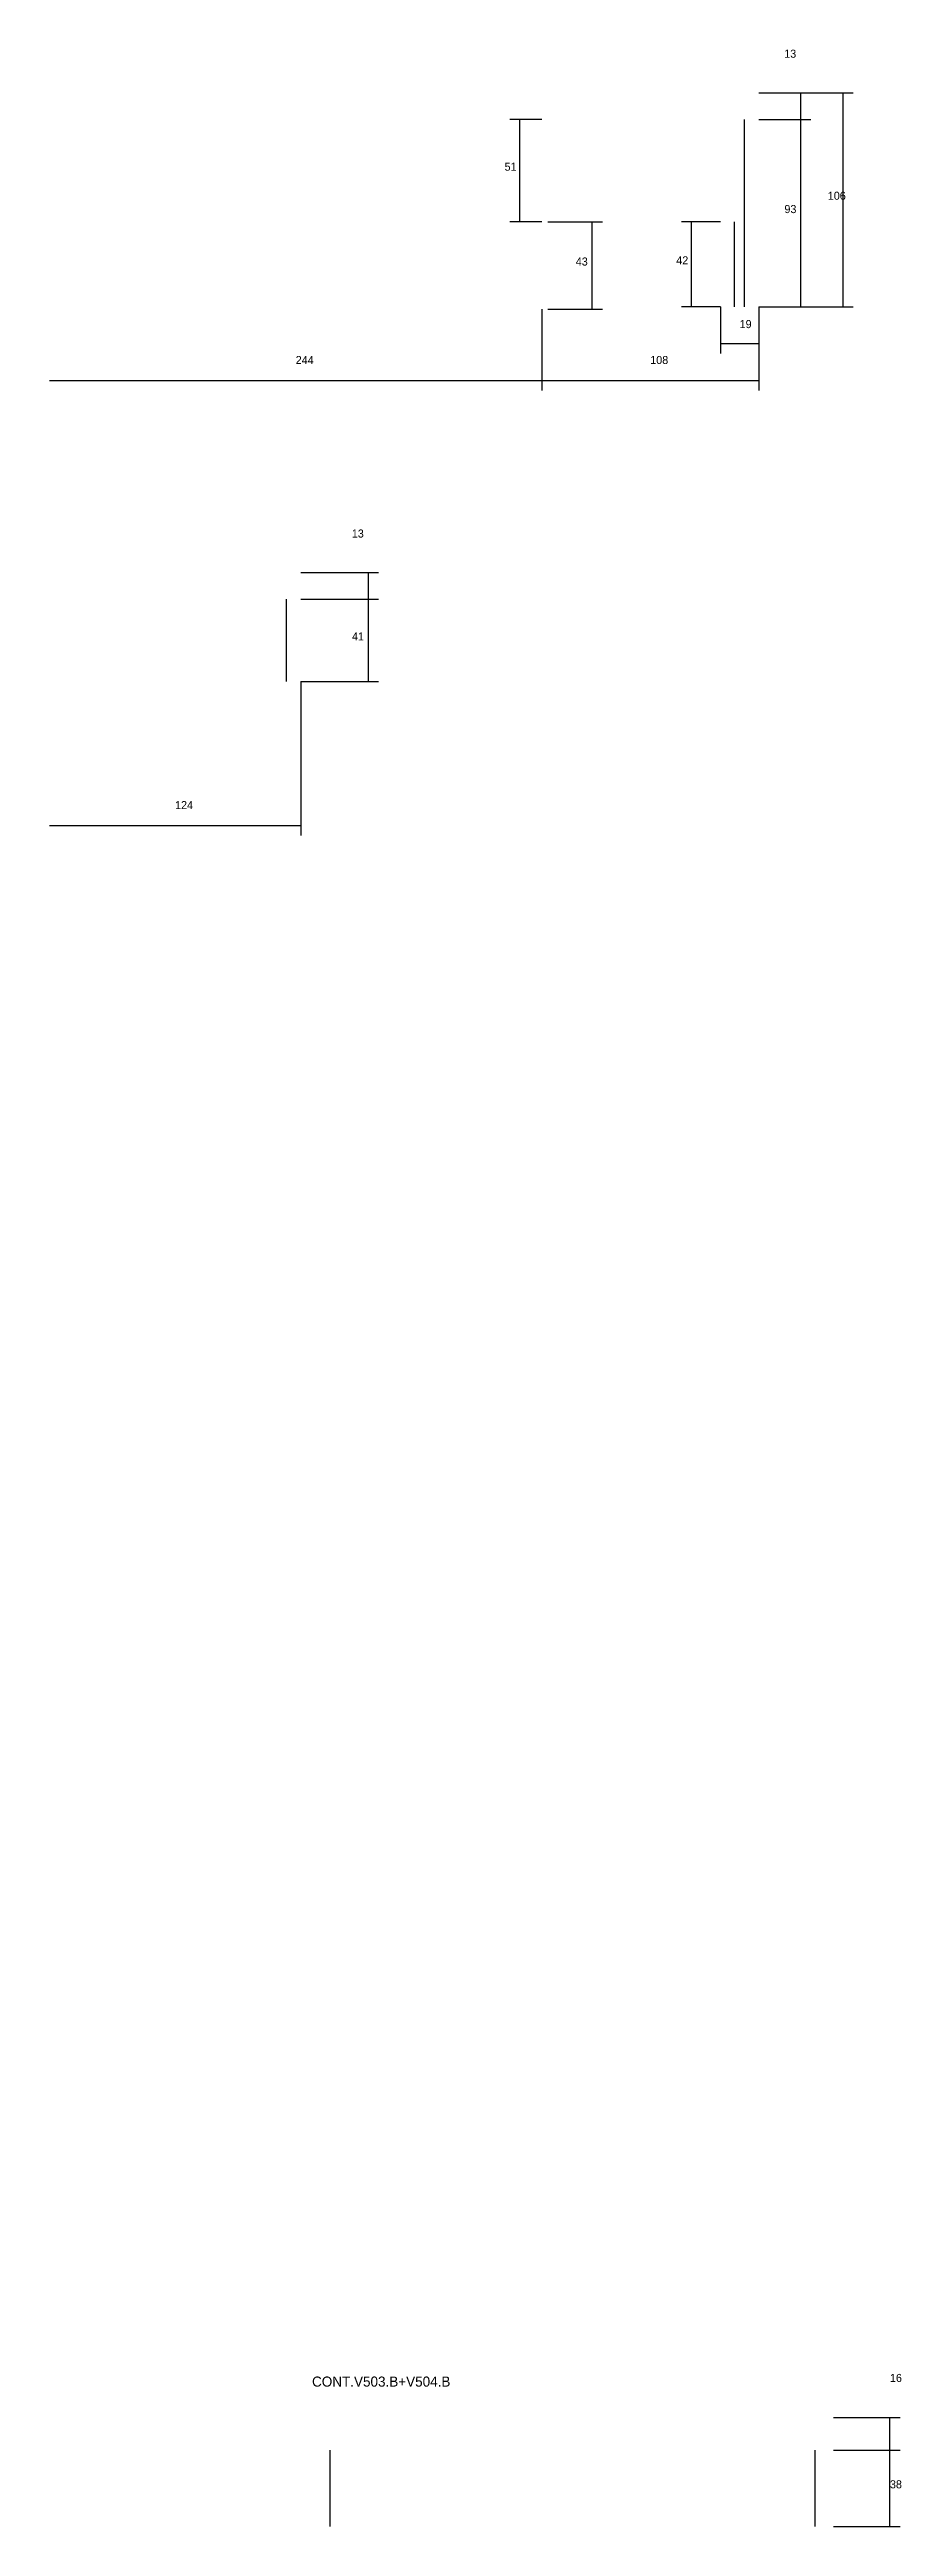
# Model space of a CAD drawing. Header units: metres. Extents: x -2848 to 22762, y -49062 to 1016.
# Drawn here: x 20637 to 21059, y -23154 to -21927 of the extents above; entities that cross this region are included whole.
import ezdxf

# ---------------------------------------------------------------- set-up
doc = ezdxf.new("R2010")
doc.units = ezdxf.units.M
for name, color, linetype in [('COTA', 4, 'Continuous'), ('SARR_2.2x7', 40, 'Continuous'), ('Texto Seção', 7, 'Continuous')]:
    doc.layers.add(name, color=color, linetype=linetype)

msp = doc.modelspace()

# ---------------------------------------------------------------- texts
at = {"layer": 'COTA'}
for s, p in [('13', (21001, -21930.6)), ('51', (20862.4, -21986.6)), ('106', (21022.6, -22001)), ('93', (21001.1, -22007.6)), ('43', (20897.7, -22033.6)), ('42', (20947.5, -22033)), ('19', (20978.9, -22064.6)), ('244', (20758.9, -22082.4)), ('108', (20934.6, -22082.4)), ('13', (20786.7, -22168.4)), ('41', (20786.8, -22219.4)), ('124', (20699.1, -22303)), ('16', (21053.4, -23082.5)), ('38', (21053.4, -23135.2))]:
    msp.add_text(s, height=4, dxfattribs=at).set_placement(p)
at = {"layer": 'Texto Seção'}
msp.add_text('CONT.V503.B+V504.B', height=5, dxfattribs=at).set_placement((20767, -23084.8))

# ---------------------------------------------------------------- linework, layer by layer
at = {"layer": 'COTA'}
for p, q in [((20988.4, -21948), (21014.2, -21948)), ((20988.4, -21948), (21035.2, -21948)), ((21009.2, -21961.2), (21009.2, -21948)), ((21030.2, -22054), (21030.2, -21948)), ((20880.9, -21961.2), (20865, -21961.2)), ((20870, -22012), (20870, -21961.2)), ((20988.4, -21961.2), (21014.2, -21961.2)), ((20988.4, -21961.2), (21014.2, -21961.2)), ((21009.2, -22054), (21009.2, -21961.2)), ((20880.9, -22012), (20865, -22012)), ((20883.9, -22012), (20910.9, -22012)), ((20905.9, -22055.2), (20905.9, -22012)), ((20969.4, -22012), (20950.1, -22012)), ((20955.1, -22054), (20955.1, -22012)), ((20880.9, -22055.2), (20880.9, -22095.5)), ((20880.9, -22055.2), (20880.9, -22095.5)), ((20883.9, -22055.2), (20910.9, -22055.2)), ((20969.4, -22054), (20950.1, -22054)), ((20969.4, -22054), (20969.4, -22077.2)), ((20988.4, -22054), (21014.2, -22054)), ((20988.4, -22054), (20988.4, -22095.5)), ((20988.4, -22054), (21035.2, -22054)), ((20988.4, -22054), (20988.4, -22077.2)), ((20969.4, -22072.2), (20988.4, -22072.2)), ((20636.9, -22090.5), (20880.9, -22090.5)), ((20880.9, -22090.5), (20988.4, -22090.5)), ((20761.4, -22185.8), (20799.9, -22185.8)), ((20794.9, -22199), (20794.9, -22185.8)), ((20761.4, -22199), (20799.9, -22199)), ((20761.4, -22199), (20799.9, -22199)), ((20794.9, -22239.8), (20794.9, -22199)), ((20761.4, -22239.8), (20799.9, -22239.8)), ((20761.4, -22239.8), (20761.4, -22316.1)), ((20636.9, -22311.1), (20761.4, -22311.1)), ((21025.4, -23100.1), (21058.4, -23100.1)), ((21053.4, -23116.3), (21053.4, -23100.1)), ((21025.4, -23116.3), (21058.4, -23116.3)), ((21025.4, -23116.3), (21058.4, -23116.3)), ((21053.4, -23154.1), (21053.4, -23116.3)), ((21025.4, -23154.1), (21058.4, -23154.1))]:
    msp.add_line(p, q, dxfattribs=at)
at = {"layer": 'SARR_2.2x7'}
for p, q in [((20981.4, -22054), (20981.4, -21961.2)), ((20976.4, -22054), (20976.4, -22012)), ((20754.4, -22239.8), (20754.4, -22199)), ((20776, -23154.1), (20776, -23116.3)), ((21016.4, -23154.1), (21016.4, -23116.3))]:
    msp.add_line(p, q, dxfattribs=at)

msp.set_redraw_order([(e.dxf.handle, doc.entitydb.next_handle()) for e in msp.query("TEXT MTEXT ATTDEF DIMENSION ARC_DIMENSION")])  # texts and dimensions are drawn at this point

doc.saveas('drawing.dxf')
